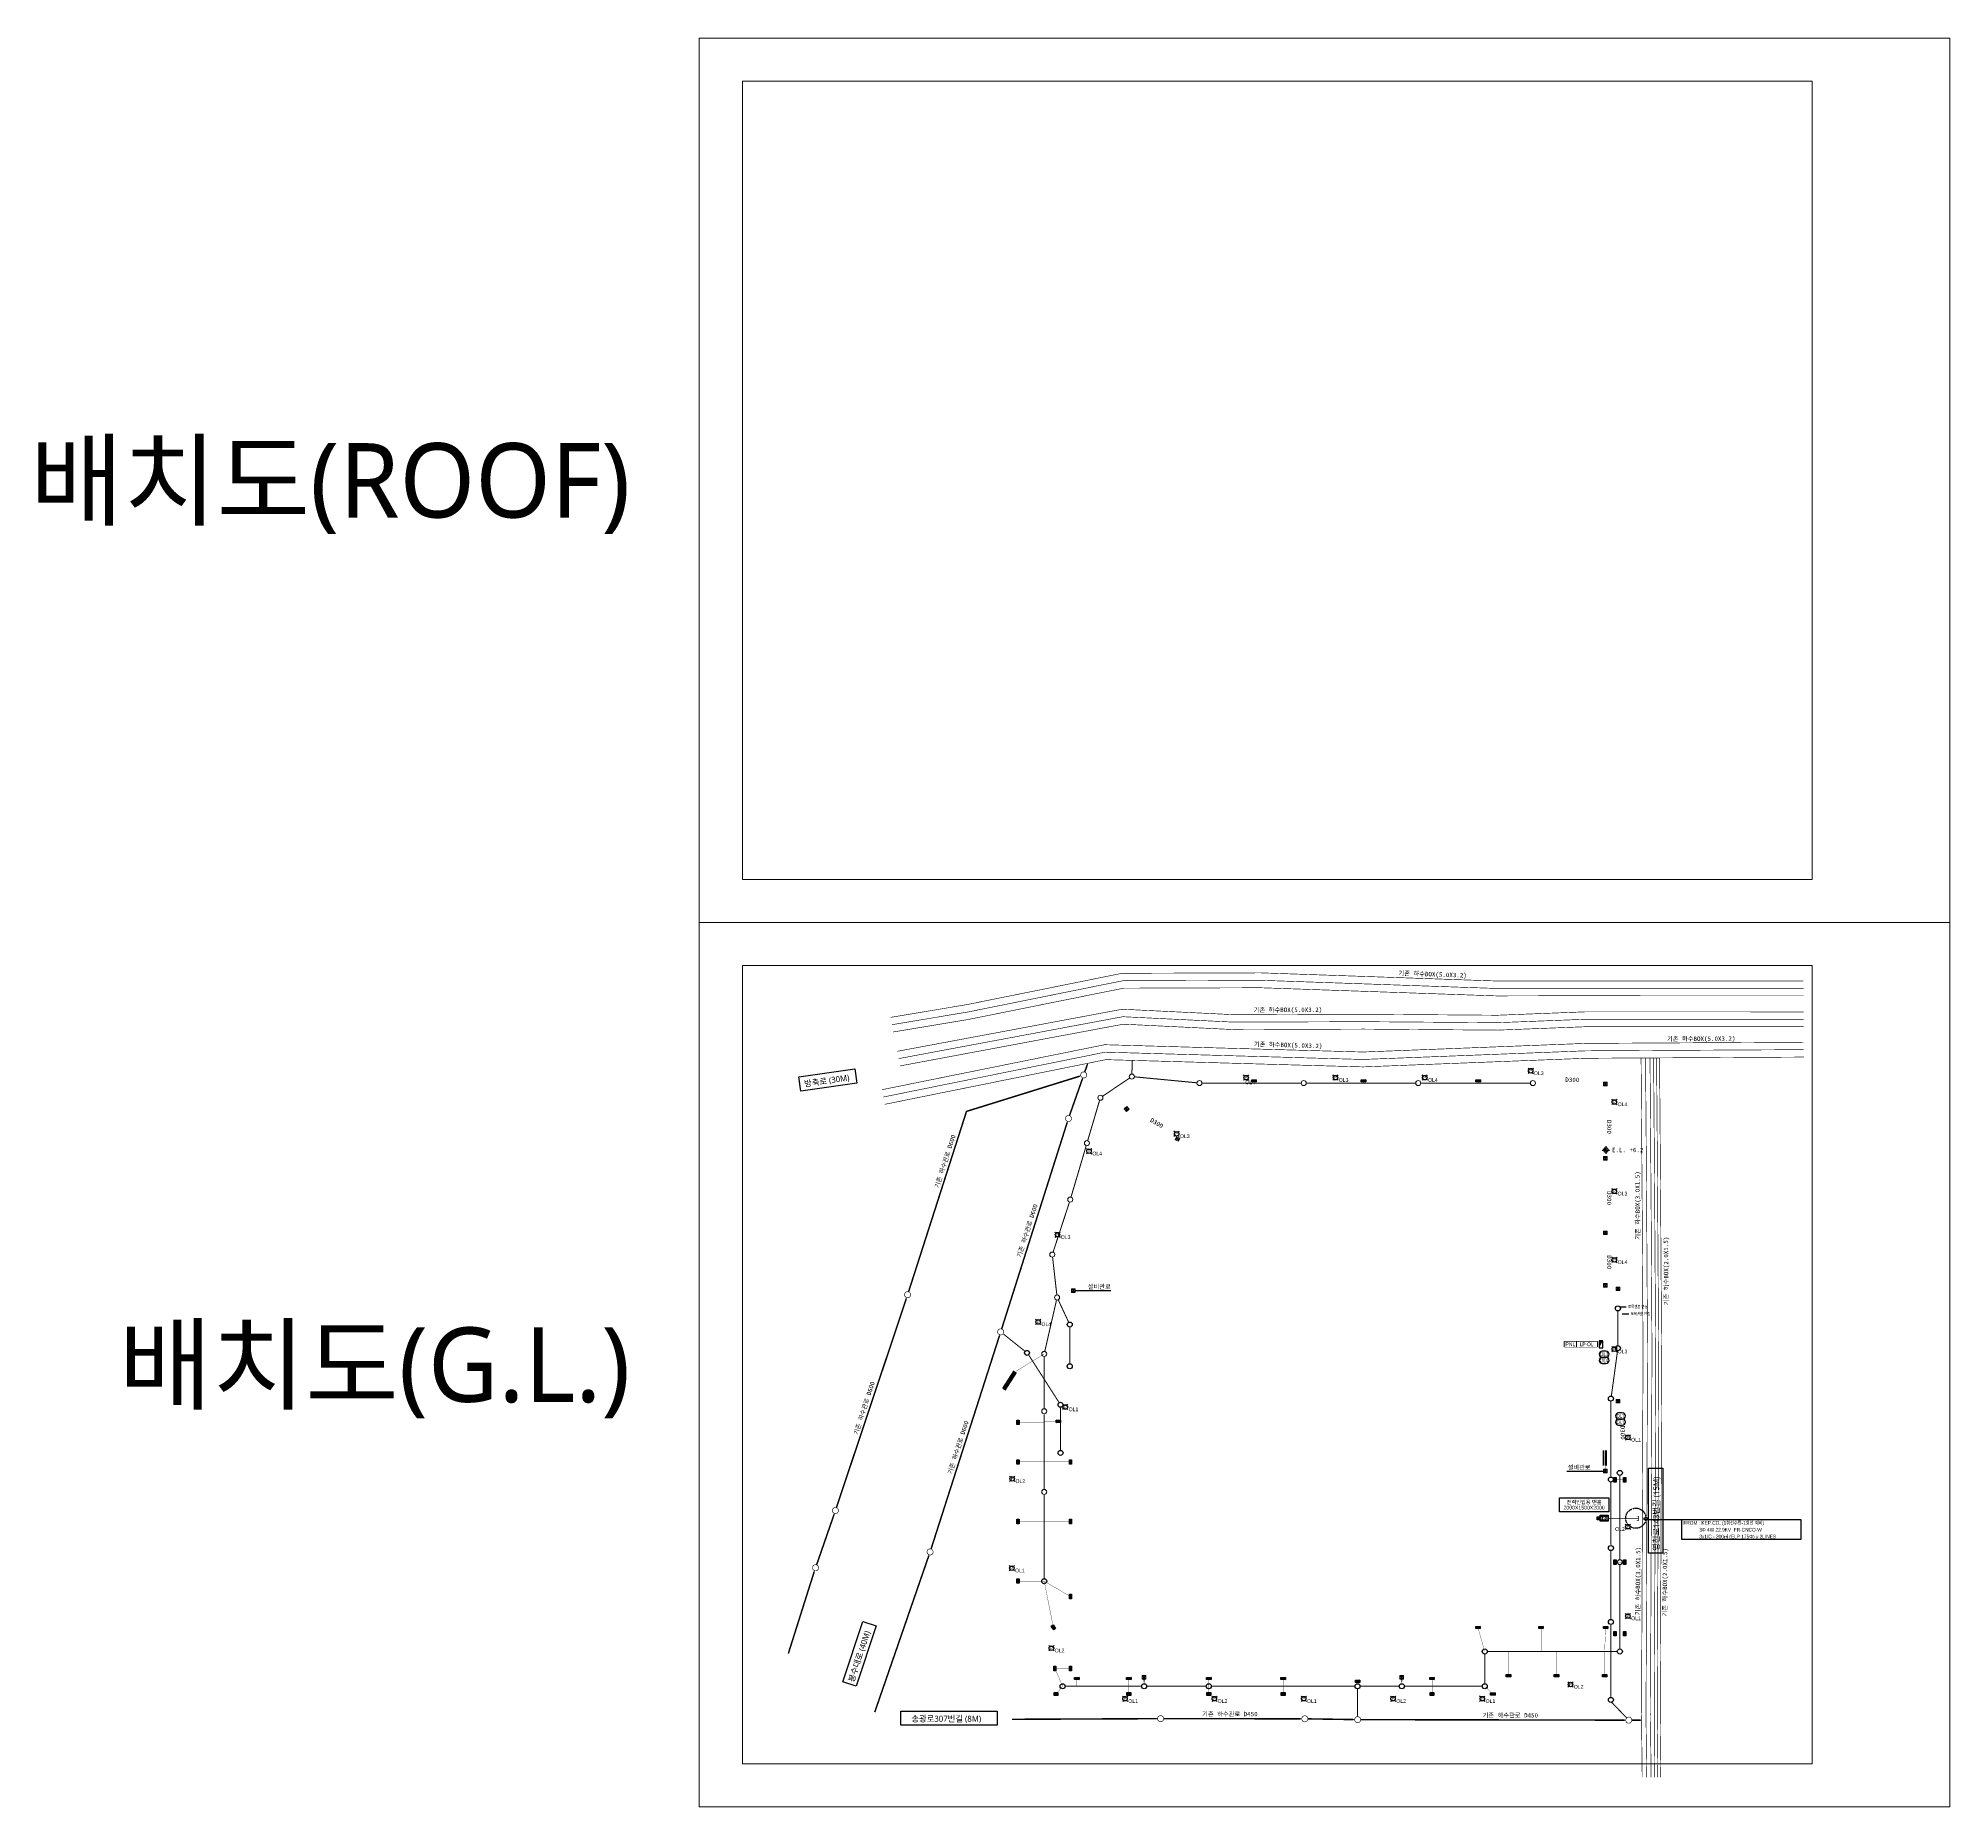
# Model space of a CAD drawing. Header units: millimetres. Extents: x 2358243 to 3371383, y 1764242 to 2358242.
# Drawn here: x 2358243 to 3000288, y 1764242 to 2358242 of the extents above; entities that cross this region are included whole.
import ezdxf
from ezdxf.enums import TextEntityAlignment as Align

# ---------------------------------------------------------------- set-up
doc = ezdxf.new("R2010")
doc.units = ezdxf.units.MM
doc.set_wipeout_variables(frame=1)
for name, pattern in [('CENTER2', [28.575, 19.05, -3.175, 3.175, -3.175]), ('DASHED', [0.75, 0.5, -0.25]), ('HID', [2, 1.1, -0.9]), ('HIDDENX2', [0.75, 0.5, -0.25]), ('PDS', [2.8, 1.4, -1.4]), ('PHANTOMX2', [5, 2.5, -0.5, 0.5, -0.5, 0.5, -0.5]), ('바닥', [9, 7, -2]), ('지중', [17, 13, -1, 0.5, -1, 0.5, -1])]:
    doc.linetypes.add(name, pattern=pattern)
for name, color, linetype in [('-DS2-오수-오수관-D300', 1, 'Continuous'), ('005우수-PVC이중벽관(200)', 3, 'Continuous'), ('005우수-PVC이중벽관(300)', 100, 'Continuous'), ('005우수-기존우수관로', 7, 'Continuous'), ('005우수-빗물받이(콘크리트)', 7, 'Continuous'), ('005우수-우수관로', 7, 'Continuous'), ('005우수-우수맨홀(D900)', 3, 'Continuous'), ('005우수-트랜치측구', 4, 'Continuous'), ('1', 1, 'Continuous'), ('4', 4, 'Continuous'), ('ROOM', 7, 'Continuous'), ('SYM', 3, 'Continuous'), ('SYM(일반)', 3, 'Continuous'), ('SYM1', 3, 'Continuous'), ('TEXT', 4, 'Continuous'), ('바닥', 4, '바닥'), ('이전건축', 1, 'Continuous'), ('지중', 4, '지중')]:
    doc.layers.add(name, color=color, linetype=linetype)
for name, color, linetype, lineweight in [('005우수-우수맨홀(D1200)', 3, 'Continuous', 0), ('005우수-우수맨홀(D1500)', 6, 'Continuous', 0), ('005우수-집수정450x450(H0.7)', 3, 'Continuous', 0), ('A-MKXS-TEXT1', 3, 'Continuous', 25), ('A-XXXX-SYMB', 7, 'Continuous', 25), ('A-XXXX-TXT2', 3, 'Continuous', 25)]:
    doc.layers.add(name, color=color, linetype=linetype, lineweight=lineweight)
doc.layers.add('006오수-생활오수맨홀(D900)', color=7, linetype='Continuous', true_color=0x000000)
doc.layers.add('A-XXXX-NPLT', color=144, linetype='Continuous', lineweight=15, plot=False)
doc.styles.add('1', font='')
doc.styles.add('HSG', font='')
doc.styles.add('sungil', font='')
doc.styles.add('나눔고딕', font='')
doc.styles.add('돋움', font='')
doc.styles.add('돋움체', font='')
doc.styles.add('맑은고딕', font='malgun.ttf')
doc.styles.get('1').set_extended_font_data('Dotum')
doc.styles.get('HSG').set_extended_font_data('DotumChe')
doc.styles.get('sungil').set_extended_font_data('Dotum')
doc.styles.get('나눔고딕').set_extended_font_data('Dotum')
doc.styles.get('돋움').set_extended_font_data('DotumChe')
doc.styles.get('돋움체').set_extended_font_data('DotumChe')
doc.linetypes.add('Flow', pattern='A,2,-0.01,[">",HSG,S=0.5,R=0,X=0,Y=-0.21],-1', length=3.01)
doc.dimstyles.new('A400', dxfattribs={"dimscale": 400, "dimtxt": 2.5, "dimasz": 2.5, "dimexe": 1.25, "dimexo": 0.625, "dimtad": 1, "dimtxsty": 'sungil', "dimcen": 2.5, "dimclrd": 256, "dimclre": 256, "dimclrt": 256, "dimadec": 0, "dimazin": 0, "dimtfac": 1, "dimtmove": 0, "dimatfit": 3, "dimfxl": 2, "dimlwd": -1, "dimlwe": -1, "dimarcsym": 0})

# ---------------------------------------------------------------- blocks, each defined once
blk = doc.blocks.new('A$C0A9C78A4')
at = {"layer": '005우수-빗물받이(콘크리트)'}
for points in [[(0.88, 1.75), (0, 1.75), (0.44, 0.88)], [(0.44, 0.88), (0, 0), (0.88, 0)]]:
    blk.add_hatch(color=1, dxfattribs=at).paths.add_polyline_path(points)
at = {"layer": '005우수-빗물받이(콘크리트)', "color": 1}
blk.add_lwpolyline([(0.88, 0), (0, 0), (0, 1.75), (0.88, 1.75)], close=True, dxfattribs=at)
for points in [[(0, 0), (0.88, 1.75)], [(0, 1.75), (0.88, 0)]]:
    blk.add_lwpolyline(points, dxfattribs=at)
blk = doc.blocks.new('집수정0.7')
at = {"layer": '005우수-집수정450x450(H0.7)', "linetype": 'Continuous'}
for points in [[(0, 1), (-1, 1), (-0.5, 0.5)], [(0, 0), (-0.5, 0.5), (-1, 0)]]:
    blk.add_hatch(color=1, dxfattribs=at).paths.add_polyline_path(points)
at = {"layer": '005우수-집수정450x450(H0.7)', "color": 1, "linetype": 'Continuous'}
for points in [[(-1, 1), (0, 0)], [(0, 1), (-1, 0)]]:
    blk.add_lwpolyline(points, dxfattribs=at)
blk.add_lwpolyline([(-1, 0), (0, 0), (0, 1), (-1, 1)], close=True, dxfattribs=at)
blk = doc.blocks.new('우수')
at = {"color": 7, "linetype": 'HIDDENX2', "ltscale": 2000, "const_width": 0.4, "flags": 128}
for points in [[(108.95, 173.83), (121.07, 173.83)], [(274.08, 113.16), (286.5, 113.16)]]:
    blk.add_lwpolyline(points, dxfattribs=at)
at = {"layer": '005우수-PVC이중벽관(200)', "color": 6, "linetype": 'HID', "ltscale": 6, "const_width": 0.0938, "flags": 128}
for points in [[(169.1, 244.33), (169.1, 243.59)], [(205.85, 244.33), (205.85, 243.59)], [(244.35, 244.33), (244.35, 243.59)]]:
    blk.add_lwpolyline(points, dxfattribs=at)
at = {"layer": '005우수-PVC이중벽관(200)', "color": 6, "linetype": 'HID', "ltscale": 500, "const_width": 0.0938, "flags": 128}
for points in [[(98.6, 152.61), (88.88, 146.63)], [(98.6, 129.58), (89.75, 129.58)], [(98.6, 130.01), (103.35, 130.01)], [(98.6, 116.33), (89.78, 116.33)], [(107.43, 116.33), (98.6, 116.33)], [(291.95, 110.34), (290.33, 110.34)], [(293.58, 110.34), (291.95, 110.34)], [(98.6, 96.33), (89.78, 96.33)], [(107.43, 96.33), (98.6, 96.33)], [(291.95, 82.66), (290.33, 82.66)], [(293.58, 82.66), (291.95, 82.66)], [(98.6, 76.27), (89.78, 76.33)], [(107.43, 71.13), (98.6, 76.27)], [(98.6, 76.27), (101.68, 60.8)], [(246.55, 52.66), (244.3, 60.73)], [(265.48, 60.73), (265.48, 52.66)], [(287.2, 60.73), (286.83, 52.66)], [(291.95, 58.66), (290.33, 58.66)], [(293.58, 58.66), (291.95, 58.66)], [(254.53, 52.66), (254.53, 44.58)], [(270.68, 52.66), (270.68, 44.58)], [(286.83, 52.66), (286.83, 44.58)], [(102.18, 46.96), (104.8, 40.98)], [(107.43, 46.96), (102.18, 46.96)], [(104.8, 40.98), (102.55, 38.36)], [(109.55, 43.61), (109.55, 40.98)], [(127.01, 43.61), (127.01, 38.36)], [(153.88, 43.61), (153.88, 40.98)], [(153.88, 40.98), (153.88, 38.36)], [(178.88, 43.61), (178.88, 38.36)], [(203.88, 42.61), (203.88, 41.83)], [(228.88, 43.61), (228.88, 38.36)], [(246.55, 40.98), (249.3, 38.36)]]:
    blk.add_lwpolyline(points, dxfattribs=at)
at = {"layer": '005우수-PVC이중벽관(200)', "color": 6, "linetype": 'HID', "ltscale": 200, "const_width": 0.0938, "flags": 128}
blk.add_lwpolyline([(287.1, 113.25), (287, 115.17)], dxfattribs=at)
at = {"layer": '005우수-PVC이중벽관(300)', "linetype": 'PHANTOMX2', "ltscale": 1000}
for points in [[(118.27, 238.36, 0, 0.8, 0), (120.5, 237.49, 0, 0, 0), (125.95, 235.36, 0, 0, 0)], [(263.6, 243.58, 0, 0.8, 0), (266, 243.55, 0, 0, 0), (286.5, 243.28, 0, 0, 0)], [(287.1, 242.68, 0, 0.8, 0), (287.1, 240.28, 0, 0, 0), (287.1, 218.88, 0, 0, 0)], [(126.74, 234.46, 0, 0.8, 0), (128.81, 233.24, 0, 0, 0), (142.77, 225.02, 0, 0, 0)], [(287.1, 217.68, 0, 0.8, 0), (287.1, 215.28, 0, 0, 0), (287.1, 193.88, 0, 0, 0)], [(287.1, 192.68, 0, 0.8, 0), (287.1, 190.28, 0, 0, 0), (287.1, 176.28, 0, 0, 0)], [(103.71, 171.93, 0, 0.8, 0), (105.88, 172.95, 0, 0, 0), (107.75, 173.83, 0, 0, 0)], [(287.7, 175.68, 0, 0.8, 0), (289.93, 174.79, 0, 0, 0), (290.71, 174.48, 0, 0, 0)], [(291.93, 113.51, 0, 0.8, 0), (291.87, 115.91, 0, 0, 0), (291.31, 136.13, 0, 0, 0)]]:
    blk.add_lwpolyline(points, format="xyseb", dxfattribs=at)
at = {"layer": '005우수-PVC이중벽관(300)', "linetype": 'PHANTOMX2'}
for points in [[(291.11, 112.78, 0, 0.8, 0), (288.74, 113.11, 0, 0, 0), (287.7, 113.25, 0, 0, 0)], [(132.15, 41.83, 0, 0.517, 0), (132.15, 43.38, 0, 0.517, 0)], [(218.7, 41.83, 0, 0.517, 0), (218.7, 43.38, 0, 0.517, 0)]]:
    blk.add_lwpolyline(points, format="xyseb", dxfattribs=at)
at = {"layer": '005우수-기존우수관로', "color": 253, "linetype": 'CENTER2', "ltscale": 200, "const_width": 0.2, "flags": 128}
for points in [[(353.62, 277.88), (267.66, 277.9), (250.57, 277.86), (171.28, 280.6), (124.76, 280.45), (72.52, 269.91), (47.06, 265.66)], [(353.64, 272.88), (267.67, 272.9), (250.49, 272.86), (171.2, 275.6), (125.27, 275.45), (73.42, 265), (47.88, 260.73)], [(353.67, 267.49), (280.47, 267.51), (250.8, 266.36), (206, 266.7), (162.28, 266.55), (124.83, 268.38), (49.23, 254.24)], [(353.7, 262.49), (280.57, 262.51), (250.88, 261.36), (205.98, 261.7), (162.17, 261.55), (125.17, 263.36), (50.15, 249.33)], [(44.08, 241.35), (118.87, 256.46), (205.64, 254.01), (280.52, 256.91), (353.73, 257.31)], [(45.07, 236.45), (119.3, 251.45), (205.66, 249.01), (280.63, 251.91), (353.76, 252.31)], [(299.45, 10.45), (299.23, 31.48), (299.48, 91.74), (299.74, 153.57), (299.44, 203.51), (299.08, 252.02)], [(302.45, 10.45), (302.23, 31.49), (302.48, 91.73), (302.74, 153.58), (302.44, 203.53), (302.08, 252.03)], [(303.65, 10.45), (303.49, 25.38), (303.74, 85.63), (304, 147.47), (303.69, 197.42), (303.29, 252.04)], [(305.65, 10.45), (305.49, 25.39), (305.74, 85.63), (306, 147.48), (305.69, 197.43), (305.29, 252.05)]]:
    blk.add_lwpolyline(points, dxfattribs=at)
at = {"layer": '005우수-기존우수관로', "color": 253, "linetype": 'HIDDENX2', "ltscale": 5000, "const_width": 0.2, "flags": 128}
for points in [[(353.64, 275.38), (267.67, 275.4), (250.53, 275.36), (171.24, 278.1), (125.02, 277.95), (72.97, 267.45), (47.47, 263.19)], [(353.7, 264.99), (280.52, 265.01), (250.84, 263.86), (205.99, 264.2), (162.23, 264.05), (125, 265.87), (49.69, 251.79)], [(44.57, 238.9), (119.09, 253.96), (205.65, 251.51), (280.57, 254.41), (353.74, 254.81)], [(300.95, 10.45), (300.73, 31.48), (300.98, 91.73), (301.24, 153.57), (300.94, 203.52), (300.58, 252.02)], [(304.65, 10.45), (304.49, 25.38), (304.74, 85.63), (305, 147.48), (304.69, 197.42), (304.29, 252.04)]]:
    blk.add_lwpolyline(points, dxfattribs=at)
at = {"layer": '005우수-기존우수관로', "color": 253, "linetype": 'HID', "ltscale": 1000}
for points in [[(113.23, 250.22, 0, 2.5, 0), (112.41, 247.86, 0.5, 0.5, 0), (112.2, 247.27, 0.5, 0.5, 0)], [(53.04, 173.48, 0.5, 0.5, 0), (72.5, 234.06, 0.5, 0.5, 0), (108.5, 245.26, 2.5, 0, 0), (110.88, 246, 0, 0, 0)], [(111.55, 245.33, 0, 2.5, 0), (110.72, 242.97, 0.5, 0.5, 0), (107.09, 232.65, 0.5, 0.5, 0)], [(106.44, 230.7, 0, 2.5, 0), (105.68, 228.32, 0.5, 0.5, 0), (84.3, 160.98, 0.5, 0.5, 0)], [(52.4, 171.53, 0, 2.5, 0), (51.61, 169.16, 0.5, 0.5, 0), (28.8, 100.97, 0.5, 0.5, 0)], [(83.67, 159.03, 0, 2.5, 0), (82.91, 156.65, 0.5, 0.5, 0), (60.59, 87.08, 0.5, 0.5, 0)], [(28.14, 99.04, 0, 2.5, 0), (27.32, 96.67, 0.5, 0.5, 0), (22.14, 81.74, 0.5, 0.5, 0)], [(59.94, 85.14, 0, 2.5, 0), (59.13, 82.78, 0.5, 0.5, 0), (41.68, 32.3, 0.5, 0.5, 0)], [(21.45, 79.81, 0, 2.5, 0), (20.7, 77.43, 0.5, 0.5, 0), (12.65, 51.96, 0.5, 0.5, 0)], [(185.11, 30.05, 0, 2.5, 0), (182.61, 30.06, 0.5, 0.5, 0), (138.73, 30.1, 0.5, 0.5, 0)], [(293.92, 29.61, 0, 2.5, 0), (291.42, 29.61, 0.5, 0.5, 0), (204.91, 29.77, 0.5, 0.5, 0)], [(299.25, 29.6, 0, 2.5, 0), (296.75, 29.6, 0.5, 0.5, 0), (295.97, 29.61, 0.5, 0.5, 0)]]:
    blk.add_lwpolyline(points, format="xyseb", dxfattribs=at)
at = {"layer": '005우수-기존우수관로', "color": 253, "const_width": 0.205}
blk.add_lwpolyline([(111.01, 245.75, 1), (112.72, 246.87, 1), (111.01, 245.75)], format="xyb", dxfattribs=at)
at = {"layer": '005우수-기존우수관로', "color": 253, "ltscale": 5, "const_width": 0.205}
for points in [[(105.89, 231.12, 1), (107.6, 232.24, 1), (105.89, 231.12)], [(51.87, 171.94, 1), (53.58, 173.06, 1), (51.87, 171.94)], [(83.13, 159.45, 1), (84.84, 160.57, 1), (83.13, 159.45)], [(27.62, 99.44, 1), (29.33, 100.56, 1), (27.62, 99.44)], [(59.42, 85.55, 1), (61.14, 86.67, 1), (59.42, 85.55)], [(20.94, 80.22, 1), (22.66, 81.34, 1), (20.94, 80.22)], [(136.85, 29.54, 1), (138.56, 30.66, 1), (136.85, 29.54)], [(185.27, 29.49, 1), (186.99, 30.61, 1), (185.27, 29.49)], [(203.03, 29.21, 1), (204.74, 30.33, 1), (203.03, 29.21)], [(294.09, 29.05, 1), (295.8, 30.17, 1), (294.09, 29.05)]]:
    blk.add_lwpolyline(points, format="xyb", dxfattribs=at)
at = {"layer": '005우수-기존우수관로', "color": 253, "linetype": 'HID', "ltscale": 1000, "flags": 128}
blk.add_lwpolyline([(136.68, 30.1, 0, 2.5, 0), (134.18, 30.09, 0.5, 0.5, 0), (87.83, 29.89, 0, 0, 0)], format="xyseb", dxfattribs=at)
at = {"layer": '005우수-기존우수관로', "color": 253, "linetype": 'HID', "ltscale": 30}
for points in [[(202.86, 29.79, 0, 2.5, 0), (200.36, 29.83, 0.5, 0.5, 0), (187.15, 30.04, 0.5, 0.5, 0)], [(202.86, 29.77, 0.5, 0.5, 0), (202.81, 29.77, 0.5, 0.5, 0)]]:
    blk.add_lwpolyline(points, format="xyseb", dxfattribs=at)
at = {"layer": '005우수-우수관로', "color": 5}
for points in [[(128.05, 246.61, 0.34, 0.34, 0), (128.13, 249.5, 1.96, 0, 0), (128.18, 251.2, 0, 0, 0)], [(118.18, 239.14, 0.34, 0.34, 0), (125.91, 244.34, 1.96, 0, 0), (127.32, 245.29, 0, 0, 0)], [(149.91, 243.67, 0.34, 0.34, 0), (130.56, 245.52, 1.96, 0, 0), (128.87, 245.68, 0, 0, 0)], [(184.9, 243.59, 0.34, 0.34, 0), (153.3, 243.59, 1.96, 0, 0), (151.6, 243.59, 0, 0, 0)], [(223.4, 243.59, 0.34, 0.34, 0), (188.3, 243.59, 1.96, 0, 0), (186.6, 243.59, 0, 0, 0)], [(261.9, 243.59, 0.34, 0.34, 0), (226.8, 243.59, 1.96, 0, 0), (225.1, 243.59, 0, 0, 0)], [(113.2, 224.22, 0.34, 0.34, 0), (116.75, 236.22, 1.96, 0, 0), (117.24, 237.85, 0, 0, 0)], [(107.6, 205.26, 0.34, 0.34, 0), (112.24, 220.95, 1.96, 0, 0), (112.72, 222.59, 0, 0, 0)], [(101.58, 186.77, 0.34, 0.34, 0), (106.57, 202.02, 1.96, 0, 0), (107.1, 203.63, 0, 0, 0)], [(102.85, 172.41, 0.34, 0.34, 0), (101.6, 183.43, 1.96, 0, 0), (101.41, 185.12, 0, 0, 0)], [(98.79, 153.44, 0.34, 0.34, 0), (102.37, 169.08, 1.96, 0, 0), (102.75, 170.74, 0, 0, 0)], [(106.82, 163.25, 0.34, 0.34, 0), (104.02, 169.25, 1.96, 0, 0), (103.3, 170.8, 0, 0, 0)], [(107.18, 149.33, 0.34, 0.34, 0), (107.18, 159.93, 1.96, 0, 0), (107.18, 161.63, 0, 0, 0)], [(98.6, 134.2, 0.34, 0.34, 0), (98.6, 150.06, 1.96, 0, 0), (98.6, 151.76, 0, 0, 0)], [(98.6, 107.12, 0.34, 0.34, 0), (98.6, 130.8, 1.96, 0, 0), (98.6, 132.5, 0, 0, 0)], [(291.95, 111.81, 0.34, 0.34, 0), (291.95, 85.21, 1.96, 0, 0), (291.95, 83.51, 0, 0, 0)], [(98.6, 77.12, 0.34, 0.34, 0), (98.6, 103.72, 1.96, 0, 0), (98.6, 105.42, 0, 0, 0)], [(291.95, 81.81, 0.34, 0.34, 0), (291.95, 55.21, 1.96, 0, 0), (291.95, 53.51, 0, 0, 0)], [(246.55, 51.81, 0.34, 0.34, 0), (246.55, 43.53, 1.96, 0, 0), (246.55, 41.83, 0, 0, 0)], [(291.03, 52.66, 0.34, 0.34, 0), (249.1, 52.66, 1.96, 0, 0), (247.4, 52.66, 0, 0, 0)], [(105.65, 40.98, 0.34, 0.34, 0), (129.6, 40.98, 1.96, 0, 0), (131.3, 40.98, 0, 0, 0)], [(133, 40.98, 0.34, 0.34, 0), (151.33, 40.98, 1.96, 0, 0), (153.03, 40.98, 0, 0, 0)], [(154.73, 40.98, 0.34, 0.34, 0), (201.33, 40.98, 1.96, 0, 0), (203.03, 40.98, 0, 0, 0)], [(203.88, 40.13, 0.34, 0.34, 0), (203.88, 32.5, 1.96, 0, 0), (203.88, 30.8, 0, 0, 0)], [(217.85, 40.98, 0.34, 0.34, 0), (206.43, 40.98, 1.96, 0, 0), (204.73, 40.98, 0, 0, 0)], [(245.7, 40.98, 0.34, 0.34, 0), (221.25, 40.98, 1.96, 0, 0), (219.55, 40.98, 0, 0, 0)]]:
    blk.add_lwpolyline(points, format="xyseb", dxfattribs=at)
at = {"layer": '005우수-우수맨홀(D1200)', "color": 6, "linetype": 'Continuous', "ltscale": 5}
for centre in [(150.75, 243.59), (185.75, 243.59), (224.25, 243.59), (262.75, 243.59), (98.6, 152.61), (98.6, 133.35), (98.6, 106.27)]:
    blk.add_circle(centre, 0.85, dxfattribs=at)
at = {"layer": '005우수-우수맨홀(D1500)', "color": 6, "linetype": 'Continuous', "ltscale": 5}
for centre in [(128.03, 245.77), (117.48, 238.67), (112.96, 223.4), (107.36, 204.44), (101.32, 185.96), (102.94, 171.57)]:
    blk.add_circle(centre, 0.85, dxfattribs=at)
at = {"layer": '005우수-우수맨홀(D900)', "color": 6, "linetype": 'Continuous'}
for centre in [(107.18, 162.48), (107.18, 148.48), (291.95, 112.66), (291.95, 82.66), (98.6, 76.27), (246.55, 52.66), (291.95, 52.66), (104.8, 40.98), (132.15, 40.98), (153.88, 40.98), (203.88, 40.98), (203.88, 40.98), (218.7, 40.98), (246.55, 40.98)]:
    blk.add_circle(centre, 0.85, dxfattribs=at)
at = {"layer": '005우수-트랜치측구', "color": 2, "ltscale": 200}
for points in [[(84.65, 140.95), (88.49, 146.94)], [(85.49, 140.41), (89.28, 146.33)]]:
    blk.add_lwpolyline(points, dxfattribs=at)
at = {"layer": '005우수-트랜치측구', "color": 2, "linetype": 'Flow', "ltscale": 200}
blk.add_lwpolyline([(85.07, 140.68), (88.88, 146.63)], dxfattribs=at)
at = {"layer": '005우수-트랜치측구', "color": 2, "ltscale": 500}
for points in [[(286.5, 115.17), (286.5, 120.13)], [(287.5, 115.17), (287.5, 120.13)]]:
    blk.add_lwpolyline(points, dxfattribs=at)
at = {"layer": '005우수-트랜치측구', "color": 2, "linetype": 'Flow', "ltscale": 500}
blk.add_lwpolyline([(287, 120.13), (287, 115.17)], dxfattribs=at)
at = {"layer": '005우수-빗물받이(콘크리트)', "color": 7, "linetype": 'Continuous'}
for p, xscale, yscale, zscale, rotation in [((168.35, 244.71), 0.8564548654602752, 0.8564548654602752, 0.8564548654602752, 270), ((205.1, 244.71), 0.8564548654602752, 0.8564548654602752, 0.8564548654602752, 270), ((243.6, 244.71), 0.8564548654602752, 0.8564548654602752, 0.8564548654602752, 270), ((104.1, 129.63), 0.8564548654602756, 0.8564548654602756, 0.8564548654602756, 90), ((101.56, 61.63), 0.8564548654602752, 0.8564548654602752, 0.8564548654602752, 215.1119894621196), ((243.55, 61.11), 0.8564548654602752, 0.8564548654602752, 0.8564548654602752, 270), ((264.73, 61.11), 0.8564548654602752, 0.8564548654602752, 0.8564548654602752, 270), ((286.45, 61.11), 0.8564548654602752, 0.8564548654602752, 0.8564548654602752, 270), ((102.55, 47.71), 0.8564548654602752, 0.8564548654602752, 0.8564548654602752, 180.0000000006794), ((107.8, 47.71), 0.8564548654602752, 0.8564548654602752, 0.8564548654602752, 180.0000000006794), ((253.78, 44.96), 0.8564548654602752, 0.8564548654602752, 0.8564548654602752, 270), ((269.93, 44.96), 0.8564548654602752, 0.8564548654602752, 0.8564548654602752, 270), ((286.08, 44.96), 0.8564548654602752, 0.8564548654602752, 0.8564548654602752, 270), ((101.8, 37.98), -0.8564548654602752, 0.8564548654602752, 0.8564548654602752, 270), ((108.8, 43.98), 0.8564548654602752, 0.8564548654602752, 0.8564548654602752, 270), ((126.26, 43.98), 0.8564548654602752, 0.8564548654602752, 0.8564548654602752, 270), ((126.26, 37.98), -0.8564548654602752, 0.8564548654602752, 0.8564548654602752, 270), ((153.13, 43.98), 0.8564548654602752, 0.8564548654602752, 0.8564548654602752, 270), ((153.13, 37.98), -0.8564548654602752, 0.8564548654602752, 0.8564548654602752, 270), ((178.13, 43.98), 0.8564548654602752, 0.8564548654602752, 0.8564548654602752, 270), ((178.13, 37.98), -0.8564548654602752, 0.8564548654602752, 0.8564548654602752, 270), ((203.13, 42.98), 0.8564548654602752, 0.8564548654602752, 0.8564548654602752, 270), ((228.13, 43.98), 0.8564548654602752, 0.8564548654602752, 0.8564548654602752, 270), ((228.13, 37.98), -0.8564548654602752, 0.8564548654602752, 0.8564548654602752, 270), ((248.55, 38.73), 0.8564548654602752, 0.8564548654602752, 0.8564548654602752, 270)]:
    blk.add_blockref('A$C0A9C78A4', p, dxfattribs=dict(at, xscale=xscale, yscale=yscale, zscale=zscale, rotation=rotation))
at = {"layer": '005우수-빗물받이(콘크리트)', "color": 7, "linetype": 'Continuous', "xscale": 0.8564548654602752, "yscale": 0.8564548654602752, "zscale": 0.8564548654602752}
for p in [(89.4, 128.88), (89.4, 115.58), (107.05, 115.58), (107.05, 115.58), (289.95, 109.59), (293.2, 109.59), (89.4, 95.58), (107.05, 95.58), (107.05, 95.58), (89.4, 75.58), (289.95, 81.91), (293.2, 81.91), (107.05, 70.38), (289.95, 57.91), (293.2, 57.91)]:
    blk.add_blockref('A$C0A9C78A4', p, dxfattribs=at)
at = {"layer": '005우수-집수정450x450(H0.7)', "color": 7, "linetype": 'Continuous', "xscale": 1.199590024396709, "yscale": 1.199590024396709, "zscale": 1.199590024396709}
for p in [(287.7, 242.68), (287.7, 217.68), (287.7, 192.68), (108.95, 173.23), (287.7, 175.08), (291.91, 173.88), (291.91, 136.13), (287.7, 112.65), (132.75, 43.38), (219.3, 43.38)]:
    blk.add_blockref('집수정0.7', p, dxfattribs=at)
at = {"layer": '005우수-집수정450x450(H0.7)', "color": 7, "linetype": 'Continuous'}
for p, xscale, yscale, zscale, rotation in [((127.19, 234.85), 1.19959002439671, 1.19959002439671, 1.19959002439671, 41.15570939000109), ((144.11, 225.13), 1.199590024396709, 1.199590024396709, 1.199590024396709, 68.15881028207517)]:
    blk.add_blockref('집수정0.7', p, dxfattribs=dict(at, xscale=xscale, yscale=yscale, zscale=zscale, rotation=rotation))
at = {"color": 7, "linetype": 'HIDDENX2', "ltscale": 4, "style": '돋움'}
for p in [(117.1, 174.43), (278.26, 113.76)]:
    blk.add_text('설비관로', height=1.5, dxfattribs=at).set_placement(p, align=Align.CENTER)
at = {"layer": '005우수-PVC이중벽관(300)', "linetype": 'PHANTOMX2', "style": '돋움'}
for rotation, p in [(359.26322, (275.98, 243.95)), (329.51373, (136.02, 229.52)), (270, (287.64, 228.84)), (270, (287.64, 204.96)), (270, (287.64, 183.4)), (271.56528, (292.2, 126.14))]:
    blk.add_text('D300', height=1.5, rotation=rotation, dxfattribs=at).set_placement(p, align=Align.CENTER)
at = {"layer": '005우수-기존우수관로', "color": 7, "linetype": 'HID', "ltscale": 25, "style": '돋움'}
for s, rotation, p in [('기존 하수BOX(5.0X3.2)', 358.01835, (229.07, 280.05)), ('기존 하수BOX(5.0X3.2)', 0.19499, (180.48, 268.11)), ('기존 하수BOX(5.0X3.2)', 358.38198, (180.54, 256.27)), ('기존 하수BOX(5.0X3.2)', 0.31181, (319.28, 258.4)), ('기존 하수관로 D600', 72.19233, (65.28, 217.31)), ('기존 하수BOX(3.0X1.5)', 90.42642, (297.98, 202.46)), ('기존 하수관로 D600', 72.38334, (92.86, 194)), ('기존 하수BOX(2.0X1.5)', 90.35084, (307.55, 180.48)), ('기존 하수관로 D600', 72.19233, (38.11, 134.41)), ('기존 하수관로 D600', 72.21429, (69.66, 121.21)), ('기존 하수BOX(3.0X1.5)', 89.76297, (298.11, 76.31)), ('기존 하수BOX(2.0X1.5)', 89.76297, (307.15, 75.92)), ('기존 하수관로 D450', 359.89738, (255.16, 31.29))]:
    blk.add_text(s, height=1.5, rotation=rotation, dxfattribs=at).set_placement(p, align=Align.MIDDLE)
blk.add_text('기존 하수관로 D450', height=1.5, dxfattribs=at).set_placement((160.97, 31.69), align=Align.MIDDLE)
blk = doc.blocks.new('A$C20BA418C')
at = {"layer": 'SYM1'}
for p, q in [((400, 5600), (2411, 4148)), ((2411, 1852), (400, 400)), ((7600, 5600), (5589, 4148)), ((5589, 1852), (7600, 400))]:
    blk.add_line(p, q, dxfattribs=at)
for points in [[(0, 0), (0, 6000), (8000, 6000), (8000, 0)], [(400, 400), (400, 5600), (7600, 5600), (7600, 400)]]:
    blk.add_lwpolyline(points, close=True, dxfattribs=at)
blk.add_circle((4000, 3000), 1960, dxfattribs=at)
at = {"layer": 'SYM1', "style": '1', "width": 1.2}
blk.add_text('M', height=1200, rotation=360, dxfattribs=at).set_placement((3240, 2378))
blk = doc.blocks.new('BOX')
at = {"layer": 'SYM'}
for points in [[(-125, 0), (125, 250)], [(-125, 250), (125, 0)]]:
    blk.add_lwpolyline(points, dxfattribs=at)
blk.add_lwpolyline([(-125, 250), (125, 250), (125, 0), (-125, 0)], close=True, dxfattribs=at)
blk = doc.blocks.new('A$C3FE37D23')
at = {"layer": 'SYM(일반)'}
for p, q in [((-134, 134), (-224, 224)), ((134, 134), (224, 224)), ((-134, -134), (-224, -224)), ((134, -134), (224, -224))]:
    blk.add_line(p, q, dxfattribs=at)
blk.add_circle((0, 0), 190, dxfattribs=at)
at = {"layer": 'SYM(일반)', "color": 1, "style": '나눔고딕'}
blk.add_text('P', height=250, dxfattribs=at).set_placement((0, 0), align=Align.MIDDLE_CENTER)
blk = doc.blocks.new('PNL1')
at = {"layer": 'SYM'}
for p, q in [((-300, 300), (300, 300)), ((-300, 0), (-300, 300)), ((300, 0), (-300, 0)), ((300, 300), (300, 0))]:
    blk.add_line(p, q, dxfattribs=at)
blk.add_solid([(300, 300), (300, 0), (-300, 0)], dxfattribs=at)
blk = doc.blocks.new('-전기-옥외등')
at = {"layer": '1'}
for points in [[(294500, 156223), (301539, 156223), (301539, 154425), (294500, 154425)], [(330000, 96510), (369972, 96510), (369972, 89750), (330000, 89750)]]:
    blk.add_lwpolyline(points, close=True, dxfattribs=at)
at = {"layer": '1', "color": 3}
for points in [[(304521, 152995), (303258, 152995, 1), (303258, 150935), (304521, 150935, 1), (304521, 152995, 1)], [(304521, 150935), (303258, 150935, 1), (303258, 148875), (304521, 148875, 1), (304521, 150935, 1)], [(310015, 132279), (308752, 132279, 1), (308752, 130219), (310015, 130219, 1), (310015, 132279, 1)], [(310015, 130219), (308752, 130219, 1), (308752, 128158), (310015, 128158, 1), (310015, 130219, 1)]]:
    blk.add_lwpolyline(points, format="xyb", dxfattribs=at)
at = {"layer": '1'}
blk.add_lwpolyline([(318561, 96510), (318561, 96910), (317296, 96910), (317296, 96510), (330000, 96510), (330000, 96510)], dxfattribs=at)
at = {"layer": '1', "linetype": 'PDS'}
blk.add_circle((314542, 96910), 3387, dxfattribs=at)
at = {"layer": '4', "color": 1}
blk.add_lwpolyline([(288902, 103776), (305470, 103776), (305470, 99041), (288902, 99041)], close=True, dxfattribs=at)
at = {"layer": '지중', "const_width": 200}
for points in [[(305260, 96918), (315475, 96918)], [(314845, 97596), (315475, 97596), (315475, 96239), (314845, 96239)]]:
    blk.add_lwpolyline(points, dxfattribs=at)
at = {"xscale": 0.3333333333333326, "yscale": 0.3333333333333326, "zscale": 0.3333333333333326}
blk.add_blockref('A$C20BA418C', (302593, 95918), dxfattribs=at)
at = {"layer": 'SYM(일반)', "xscale": 4, "yscale": 4, "zscale": 4}
for p in [(183658, 244888), (213658, 244888), (243658, 244888), (279236, 247209), (307345, 236726), (160324, 226033), (130897, 220199), (307345, 206726), (120288, 192138), (307345, 183726), (113800, 162848), (307345, 153726), (122936, 134272), (311891, 124073), (105078, 110166), (311891, 94073), (104950, 80167), (311891, 64073), (118261, 53281), (292610, 41090), (142994, 36303), (172994, 36303), (202994, 36303), (232994, 36303), (262994, 36303)]:
    blk.add_blockref('A$C3FE37D23', p, dxfattribs=at)
at = {"layer": '바닥', "xscale": 4, "yscale": 4, "zscale": 4}
blk.add_blockref('BOX', (302093, 96418), dxfattribs=at)
at = {"layer": 'TEXT', "style": '나눔고딕'}
for s, p in [('OL3', (216400, 244101)), ('OL4', (246400, 244101)), ('OL3', (281978, 246421)), ('OL4', (185024, 243319)), ('OL4', (310087, 235939)), ('OL3', (163066, 225246)), ('OL4', (133639, 219412)), ('OL3', (310087, 205939)), ('OL3', (123030, 191350)), ('OL4', (310087, 182939)), ('OL4', (116542, 162060)), ('OL3', (310087, 152939)), ('OL1', (125678, 133485)), ('OL1', (314634, 123285)), ('OL2', (107820, 109379)), ('OL2', (309218, 93285)), ('OL1', (107693, 79379)), ('OL1', (314634, 63285)), ('OL2', (121003, 52493)), ('OL2', (295352, 40303)), ('OL1', (145736, 35515)), ('OL2', (175736, 35515)), ('OL1', (205736, 35515)), ('OL2', (235736, 35515)), ('OL1', (265736, 35515))]:
    blk.add_text(s, height=1250, rotation=360, dxfattribs=at).set_placement(p, align=Align.MIDDLE_CENTER)
at = {"layer": 'TEXT', "style": '맑은고딕', "width": 0.7}
for s, p in [('OL3', (303890, 151965)), ('OL4', (303890, 149905)), ('OL1', (309384, 131249)), ('OL1', (309384, 129188))]:
    blk.add_text(s, height=1250, dxfattribs=at).set_placement(p, align=Align.MIDDLE)
at = {"layer": 'TEXT', "style": '나눔고딕'}
for s, p in [('전력인입용 맨홀', (297186, 102345)), ('2000X1500X2000', (297186, 100472))]:
    blk.add_text(s, height=1250, dxfattribs=at).set_placement(p, align=Align.MIDDLE_CENTER)
at = {"layer": 'TEXT', "style": '나눔고딕', "width": 0.8}
for s, p in [('FROM : KEP.CO. (1회선수전-1회선 예비)', (330533, 95349, 0)), ('            3Φ 4W 22.9KV  FR-CNCO-W ', (330533, 93052, 0)), ('            3x1/C - 200㎟ (ELP 175Φ) x 2LINES ', (330533, 90755, 0))]:
    blk.add_text(s, height=1250, dxfattribs=at).set_placement(p, align=Align.MIDDLE_LEFT)
blk.add_wipeout([(294500, 156223), (301539, 156223), (301539, 154425), (294500, 154425)]).dxf.layer = '1'
at = {"layer": '1'}
blk.add_lwpolyline([(290640, 156223), (294500, 156223), (294500, 154425), (290640, 154425)], close=True, dxfattribs=at)
at = {"layer": '이전건축', "xscale": -4, "yscale": 4, "zscale": 4, "rotation": 270}
blk.add_blockref('PNL1', (302243, 155306), dxfattribs=at)
at = {"layer": 'TEXT', "style": '나눔고딕', "width": 0.8}
blk.add_text('LP-OL', height=1250, dxfattribs=at).set_placement((298020, 155324), align=Align.MIDDLE)
blk.add_wipeout([(290640, 156223), (294500, 156223), (294500, 154425), (290640, 154425)]).dxf.layer = '1'
at = {"layer": 'TEXT', "style": '나눔고딕', "width": 0.9}
blk.add_text('PNL', height=1250, dxfattribs=at).set_placement((292570, 155324), align=Align.MIDDLE)
blk = doc.blocks.new('A$C485818BB')
at = {"layer": '-DS2-오수-오수관-D300', "color": 30, "linetype": 'DASHED', "ltscale": 3000}
for points in [[(206507, 136855, 340, 340, 0), (206507, 126525, 1963, 0, 0), (206507, 125188, 0, 0, 0)], [(7387, 123273, 333, 333, 0), (1303, 128128, 1925, 0, 0), (0, 129167, 0, 0, 0)], [(18852, 106023, 333, 333, 0), (9466, 120705, 1925, 0, 0), (8568, 122110, 0, 0, 0)], [(206392, 123496, 340, 340, 0), (204537, 109915, 1963, 0, 0), (204307, 108231, 0, 0, 0)], [(19305, 90012, 333, 333, 0), (19305, 102824, 1925, 0, 0), (19305, 104490, 0, 0, 0)], [(204164, 106543, 340, 340, 0), (204164, 82405, 1963, 0, 0), (204164, 81067, 0, 0, 0)], [(204164, 79367, 340, 340, 0), (204164, 59767, 1963, 0, 0), (204164, 58067, 0, 0, 0)], [(204164, 56367, 340, 340, 0), (204164, 34919, 1963, 0, 0), (204164, 33219, 0, 0, 0)], [(204164, 31519, 340, 340, 0), (204164, 8763, 1963, 0, 0), (204164, 6932, 0, 0, 0)], [(204406, 5398, 340, 340, 0), (208393, 1245, 1963, 0, 0), (209588, 0, 0, 0, 0)]]:
    blk.add_lwpolyline(points, format="xyseb", dxfattribs=at)
at = {"layer": '006오수-생활오수맨홀(D900)', "color": 6, "linetype": 'Continuous'}
for centre, radius in [((206507, 137705), 850), ((8038, 122753), 833), ((206507, 124338), 850), ((19305, 105324), 833), ((204164, 107393), 850), ((19305, 89178), 833), ((204164, 80217), 850), ((204164, 57217), 850), ((204164, 32369), 850), ((204164, 6213), 850)]:
    blk.add_circle(centre, radius, dxfattribs=at)
at = {"layer": 'TEXT', "color": 4, "style": 'sungil', "width": 0.8}
for p in [(216463, 138296), (217358, 135896)]:
    blk.add_text('토목맨홀 연결', height=1000, dxfattribs=at).set_placement(p, align=Align.MIDDLE_RIGHT)
at = {"layer": 'TEXT', "color": 4}
for points in [[(207066, 138273), (209277, 138273)], [(207961, 135873), (210172, 135873)]]:
    blk.add_leader(points, dimstyle='A400', dxfattribs=at)

msp = doc.modelspace()

# ---------------------------------------------------------------- hatches: boundary and pattern name
at = {"layer": 'A-XXXX-SYMB'}
h = msp.add_hatch(color=256, dxfattribs=at)
h.paths.add_polyline_path([(2884765, 1985568, 0.4142136), (2884015, 1984818), (2884765, 1984818)])
h.paths.add_polyline_path([(2885515, 1984818), (2884765, 1984818), (2884765, 1984068, 0.4142136)])

# ---------------------------------------------------------------- linework, layer by layer
at = {"layer": 'A-XXXX-NPLT'}
for points in [[(2580288, 2358242), (3000288, 2358242), (3000288, 2061242), (2580288, 2061242)], [(2954113, 2075692), (2594738, 2075692), (2594738, 2343792), (2954113, 2343792)], [(2580288, 2061242), (3000288, 2061242), (3000288, 1764242), (2580288, 1764242)], [(2954113, 1778692), (2594738, 1778692), (2594738, 2046792), (2954113, 2046792)]]:
    msp.add_lwpolyline(points, close=True, dxfattribs=at)
at = {"layer": 'A-XXXX-SYMB'}
for p, q in [((2883515, 1984818), (2886015, 1984818)), ((2884765, 1986068), (2884765, 1983568))]:
    msp.add_line(p, q, dxfattribs=at)
msp.add_circle((2884765, 1984818), 750, dxfattribs=at)
at = {"layer": 'ROOM'}
for points in [[(2633221, 2007312), (2614386, 2004622), (2613708, 2009374), (2632543, 2012063)], [(2903901, 1878018), (2903901, 1849475), (2899101, 1849475), (2899101, 1878018)], [(2639719, 1824978), (2633022, 1804698), (2628464, 1806204), (2635161, 1826483)], [(2680299, 1791604), (2647999, 1791604), (2647999, 1796404), (2680299, 1796404)]]:
    msp.add_lwpolyline(points, close=True, dxfattribs=at)

# ---------------------------------------------------------------- block references
at = {"color": 30, "true_color": 0xf26722}
msp.add_blockref('A$C485818BB', (2682314, 1793933), dxfattribs=at)
at = {"layer": '005우수-우수맨홀(D900)', "color": 7, "linetype": 'Continuous', "xscale": 1000, "yscale": 1000, "zscale": 1000}
msp.add_blockref('우수', (2597527, 1763731), dxfattribs=at)

# ---------------------------------------------------------------- texts
at = {"layer": 'A-MKXS-TEXT1', "style": '맑은고딕'}
for s, rotation, p in [('방축로 (30M)', 8.12722, (2615659, 2006027)), ('봉수대로 (40M)', 71.724371, (2632150, 1805922))]:
    msp.add_text(s, height=2000, rotation=rotation, dxfattribs=at).set_placement(p)
msp.add_text('송광로307번길 (8M)', height=2000, dxfattribs=at).set_placement((2651508, 1792815))
at = {"layer": 'A-XXXX-NPLT', "style": '맑은고딕'}
for s, p in [('배치도(ROOF)', (2557119, 2209742)), ('배치도(G.L.)', (2557119, 1912742))]:
    msp.add_text(s, height=25000, dxfattribs=at).set_placement(p, align=Align.MIDDLE_RIGHT)

# ---------------------------------------------------------------- next in the draw order: block references
msp.add_blockref('-전기-옥외등', (2580288, 1764242))

# ---------------------------------------------------------------- next in the draw order: texts
at = {"layer": 'A-MKXS-TEXT1', "style": '맑은고딕'}
msp.add_text('영천로143번길 (15M)', height=2000, rotation=90, dxfattribs=at).set_placement((2902690, 1850168))
at = {"layer": 'A-XXXX-TXT2', "style": '돋움체'}
msp.add_text('E.L. +6.2', height=1500, dxfattribs=at).set_placement((2886818, 1984853), align=Align.MIDDLE_LEFT)

doc.saveas('drawing.dxf')
